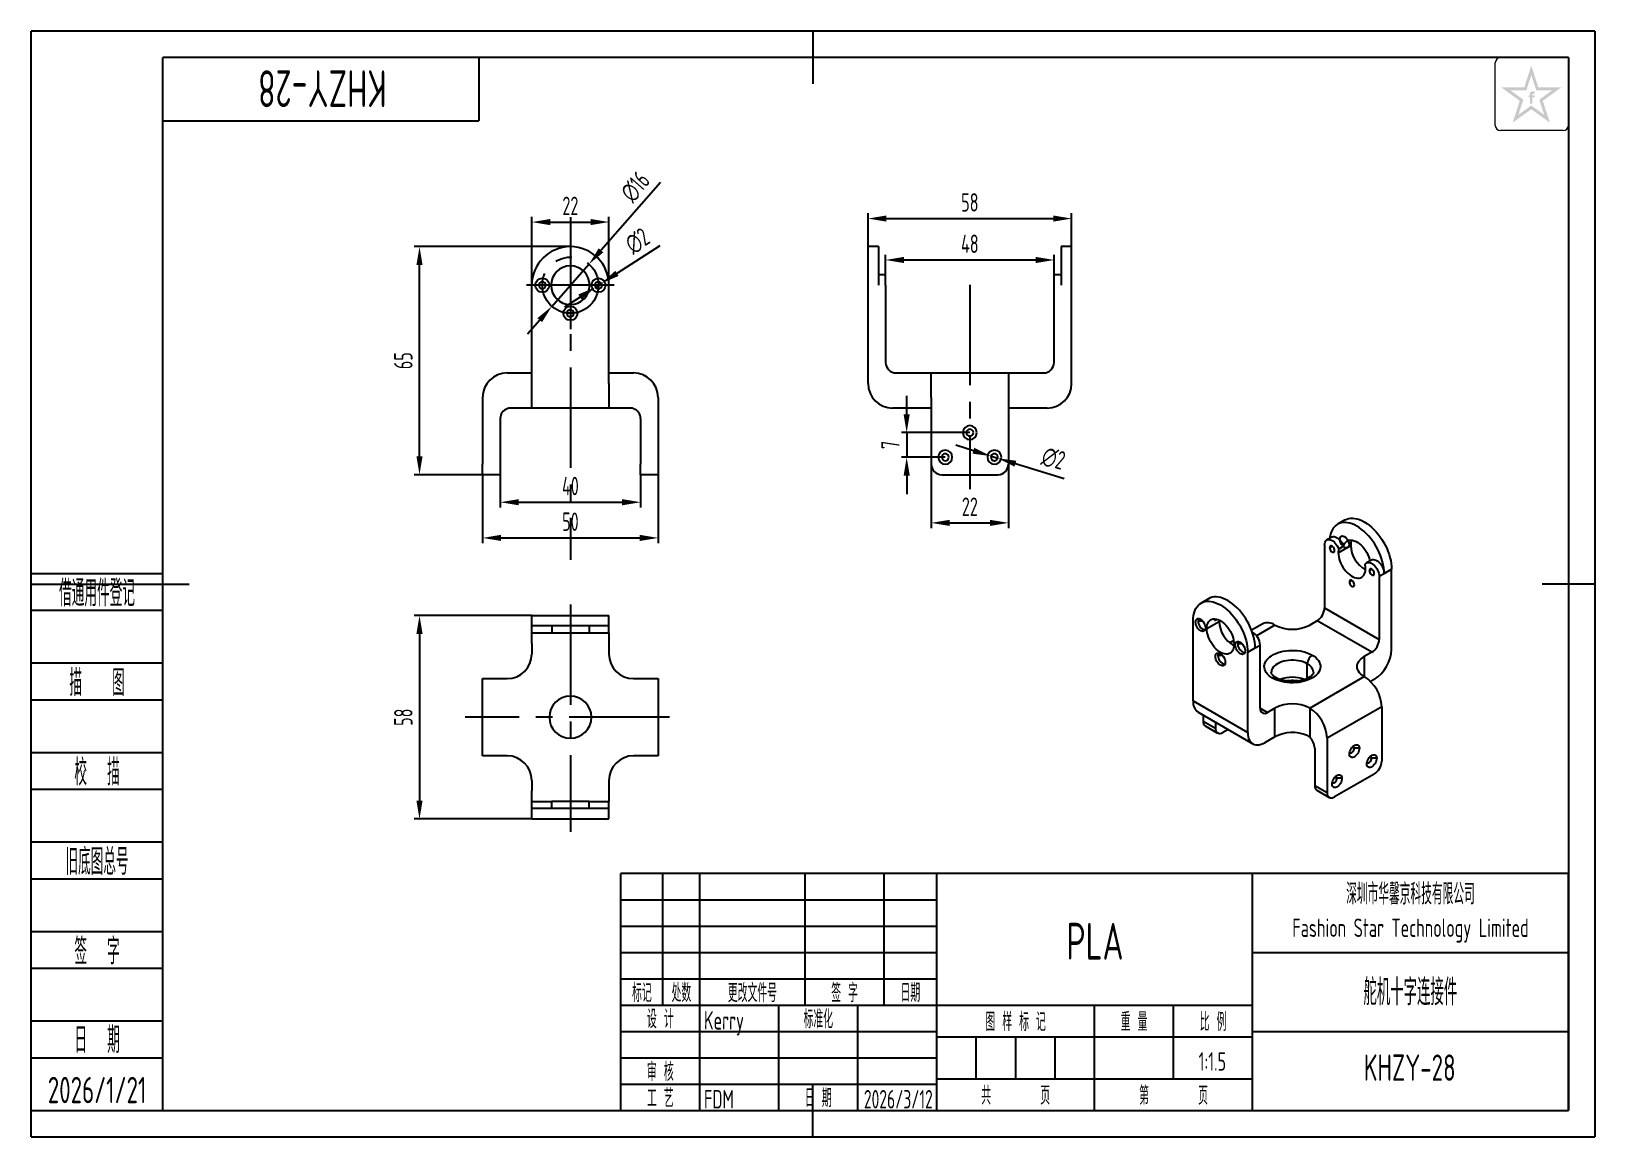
# Model space of a CAD drawing. Header units: millimetres. Extents: x 330 to 776, y -6 to 309.
import ezdxf
from ezdxf.enums import TextEntityAlignment as Align

# ---------------------------------------------------------------- set-up
doc = ezdxf.new("R2010")
doc.units = ezdxf.units.MM
doc.header["$LTSCALE"] = 1.5
doc.header["$PDSIZE"] = -1
doc.linetypes.add('CENTER2', pattern=[28.575, 19.05, -3.175, 3.175, -3.175])
for name, color, linetype in [('1轮廓实线层', 7, 'Continuous'), ('2细线层', 4, 'Continuous'), ('3中心线层', 1, 'CENTER2'), ('6文字层', 3, 'Continuous'), ('7标注层', 4, 'Continuous'), ('图框层', 7, 'Continuous')]:
    doc.layers.add(name, color=color, linetype=linetype)
doc.styles.add('PC_TEXTSTYLE', font='ISOCP.SHX', dxfattribs={"width": 0.707, "bigfont": 'GBCBIG.SHX'})
doc.styles.add('PC_TEXTSTYLE4', font='ISOCP.SHX', dxfattribs={"width": 0.707, "bigfont": 'GBCBIG.SHX'})
doc.dimstyles.new('GB_DIAMETER', dxfattribs={"dimtxt": 3.5, "dimasz": 3.5, "dimexe": 1, "dimexo": 0, "dimgap": 1.5, "dimtad": 1, "dimjust": 4, "dimdsep": 46, "dimtxsty": 'PC_TEXTSTYLE', "dimcen": 0, "dimclrd": 256, "dimclrt": 3, "dimadec": 0, "dimazin": 2, "dimtp": 0.1, "dimtm": 0.1, "dimtfac": 0.71, "dimtdec": 3, "dimtmove": 0, "dimatfit": 2, "dimfxl": 1, "dimtfill": 1, "dimarcsym": 0})
doc.dimstyles.new('GB_LINEAR', dxfattribs={"dimtxt": 3.5, "dimasz": 3.5, "dimexe": 1, "dimexo": 0, "dimgap": 1.5, "dimtad": 1, "dimdsep": 46, "dimtxsty": 'PC_TEXTSTYLE', "dimcen": 0, "dimclrd": 256, "dimclrt": 3, "dimadec": 0, "dimazin": 2, "dimtp": 0.1, "dimtm": 0.1, "dimtfac": 0.71, "dimtdec": 3, "dimtmove": 0, "dimatfit": 3, "dimfxl": 1, "dimtfill": 1, "dimarcsym": 0})

msp = doc.modelspace()

# ---------------------------------------------------------------- texts
at = {"layer": '6文字层', "insert": (723.219, 57.47), "char_height": 5.25, "width": 90, "attachment_point": 5, "style": 'PC_TEXTSTYLE4'}
msp.add_mtext('{\\H1.142857x;深圳市华馨京科技有限公司}\\P\\pxsm1,qc;Fashion Star Technology Limited', dxfattribs=at)

# ---------------------------------------------------------------- blocks, each defined once
blk = doc.blocks.new('ZwmFrameMain_A4^_^无分区图框^_^landscape')
at = {"layer": '1轮廓实线层'}
for p, q in [((123.5, 205), (123.5, 195)), ((0, 0), (0, 200)), ((267, 200), (0, 200)), ((267, 200), (267, 0)), ((-25, 100), (5, 100)), ((272, 100), (262, 100)), ((123.5, -5), (123.5, 5)), ((0, 0), (267, 0))]:
    blk.add_line(p, q, dxfattribs=at)
at = {"layer": '2细线层'}
for p, q in [((-25, -5), (-25, 205)), ((272, 205), (-25, 205)), ((272, 205), (272, -5)), ((-25, -5), (272, -5))]:
    blk.add_line(p, q, dxfattribs=at)
blk = doc.blocks.new('ZwmFrameMain_标题栏1')
at = {"layer": '1轮廓实线层'}
for p, q in [((-180, 0), (-180, 45)), ((0, 45), (-180, 45)), ((-172, 20), (-172, 45)), ((-165, 20), (-165, 45)), ((-145, 20), (-145, 45)), ((-130, 20), (-130, 45)), ((-120, 0), (-120, 45)), ((0, 0), (0, 45)), ((-60, 30), (0, 30)), ((-180, 20), (-60, 20)), ((-165, 0), (-165, 20)), ((-150, 0), (-150, 20)), ((-135, 0), (-135, 20)), ((-60, 15), (0, 15)), ((-180, 0), (0, 0))]:
    blk.add_line(p, q, dxfattribs=at)
at = {"layer": '1轮廓实线层', "color": 7}
for p, q in [((-60, 0), (-60, 45)), ((-180, 25), (-120, 25))]:
    blk.add_line(p, q, dxfattribs=at)
at = {"layer": '2细线层'}
for p, q in [((-180, 40), (-120, 40)), ((-180, 35), (-120, 35)), ((-180, 30), (-120, 30)), ((-90, 0), (-90, 20)), ((-75, 6), (-75, 20)), ((-180, 15), (-120, 15)), ((-120, 14), (-60, 14)), ((-112.5, 6), (-112.5, 14)), ((-105, 6), (-105, 14)), ((-97.5, 6), (-97.5, 14)), ((-180, 10), (-120, 10)), ((-120, 6), (-60, 6)), ((-180, 5), (-120, 5))]:
    blk.add_line(p, q, dxfattribs=at)
at = {"layer": '6文字层', "style": 'PC_TEXTSTYLE', "width": 0.667}
for s, p in [('标记', (-176, 22.5)), ('处数', (-168.5, 22.5)), (' 更改文件号 ', (-155, 22.5)), (' 签 字 ', (-137.5, 22.5)), (' 日期 ', (-125, 22.5)), (' 设 计 ', (-172.5, 17.51)), (' 标准化 ', (-142.5, 17.51)), (' 图 样 标 记 ', (-105, 17)), (' 重 量 ', (-82.5, 17)), (' 比 例 ', (-67.5, 17)), (' 审 核 ', (-172.5, 7.5)), (' 工 艺 ', (-172.5, 2.5)), (' 日 期 ', (-142.5, 2.5)), ('共       页', (-105, 3)), ('第       页', (-75, 3))]:
    blk.add_text(s, height=3.5, dxfattribs=at).set_placement(p, align=Align.MIDDLE)
at = {"layer": '6文字层', "style": 'PC_TEXTSTYLE', "flags": 8}
for tag, height, width, p, p2 in [('企业名称', 5, 3.445461, (-54.29, 34.82), (-5.27, 34.82)), ('产品名称或材料标记', 7, 1.034456, (-113.46, 28.64), (-66.42, 28.64)), ('图样名称', 5, 3.480264, (-54.79, 19.98), (-5.27, 19.98)), ('标准化', 3.5, 1.756036, (-133.83, 15.37), (-120.75, 15.37)), ('审核', 3.5, 2.723972, (-163.99, 5.37), (-150.63, 5.37)), ('重量', 3.5, 2.448074, (-88.46, 7.54), (-76.55, 7.54)), ('比例', 3.5, 2.367734, (-73.35, 7.54), (-61.93, 7.54)), ('图样代号', 5, 3.489916, (-54.79, 5.63), (-5.52, 5.63)), ('工艺', 3.5, 2.851598, (-164.21, 0.37), (-150.89, 0.37)), ('日期', 3.5, 2.733185, (-133.83, 0.37), (-120.75, 0.37)), ('共几页', 3.5, 0.953151, (-108.58, 1.48), (-101.56, 1.48))]:
    blk.add_attdef(tag, text='', height=height, dxfattribs=dict(at, width=width)).set_placement(p, p2, align=Align.FIT)
at = {"layer": '6文字层', "style": 'PC_TEXTSTYLE', "width": 9.901758, "flags": 8}
blk.add_attdef('设计', text='', height=3.5, rotation=359.5768, dxfattribs=at).set_placement((-164.23, 15.37), (-150.37, 15.27), align=Align.FIT)
at = {"layer": '6文字层', "color": 3, "style": 'PC_TEXTSTYLE', "width": 0.96618, "flags": 8}
blk.add_attdef('第几页', text='', height=3.5, dxfattribs=at).set_placement((-78.29, 1.5), (-71.16, 1.5), align=Align.FIT)
at = {"layer": '6文字层', "color": 0, "style": 'PC_TEXTSTYLE', "width": 0.715273, "flags": 8}
blk.add_attdef('图纸张数', text='', height=3.5, dxfattribs=at).set_placement((-2.66, -3.87), (4.46, -3.87), align=Align.FIT)
blk = doc.blocks.new('ZwmFrameMain_图样代号')
at = {"layer": '2细线层', "linetype": 'Continuous'}
for p in [(60, 0), (0, -12)]:
    blk.add_line(p, (60, -12), dxfattribs=at)
at = {"layer": '6文字层', "style": 'PC_TEXTSTYLE', "width": 2.827942}
blk.add_attdef('图样代号', text='', height=7, rotation=180, dxfattribs=at).set_placement((58.24, -2.4), (2.35, -2.4), align=Align.FIT)
blk = doc.blocks.new('ZwmFrameMain_附加栏')
at = {"layer": '2细线层'}
for p, q in [((-25, 102), (0, 102)), ((-25, 95), (0, 95)), ((-25, 85), (0, 85)), ((-25, 78), (0, 78)), ((-25, 68), (0, 68)), ((-25, 61), (0, 61)), ((-25, 51), (0, 51)), ((-25, 44), (0, 44)), ((-25, 34), (0, 34)), ((-25, 27), (0, 27)), ((-25, 17), (0, 17)), ((-25, 10), (0, 10)), ((-25, 0), (0, 0))]:
    blk.add_line(p, q, dxfattribs=at)
at = {"layer": '6文字层', "color": 3, "style": 'PC_TEXTSTYLE'}
for s, width, p in [('借通用件登记', 0.667, (-12.5, 98.5)), ('描   图', 0.6667, (-12.5, 81.5)), ('校  描', 0.667, (-12.5, 64.5)), ('旧底图总号', 0.667, (-12.5, 47.5)), ('签  字', 0.667, (-12.5, 30.5)), ('日  期', 0.667, (-12.49, 13.6))]:
    blk.add_text(s, height=5, dxfattribs=dict(at, width=width)).set_placement(p, align=Align.MIDDLE)
at = {"layer": '6文字层', "style": 'PC_TEXTSTYLE'}
for tag, width, p, p2 in [('借通用件登记', 0.671328, (-23.44, 86.36), (-1.25, 86.36)), ('描图', 2.120922, (-23.44, 69.36), (-1.25, 69.36)), ('校图', 2.149976, (-23.75, 52.06), (-1.25, 52.06)), ('旧底图总号', 0.761452, (-22.84, 35.67), (-1.86, 35.67)), ('签字', 2.026939, (-23.14, 18.37), (-1.56, 18.37)), ('日期', 1.89999, (-22.84, 1.37), (-2.17, 1.37))]:
    blk.add_attdef(tag, text='', height=5, dxfattribs=dict(at, width=width)).set_placement(p, p2, align=Align.FIT)
blk = doc.blocks.new('*D35')
at = {"layer": '7标注层', "lineweight": -2}
for p, q in [((509.37, 247.59), (497.1, 239.73)), ((491, 235.81), (492.68, 236.89)), ((486.58, 232.98), (482.16, 230.14))]:
    blk.add_line(p, q, dxfattribs=at)
at = {"layer": '7标注层'}
for points in [[(496.63, 240.46), (497.57, 238.99), (492.68, 236.89)], [(487.05, 232.24), (486.11, 233.72), (491, 235.81)]]:
    blk.add_solid(points, dxfattribs=at)
at = {"layer": 'Defpoints', "color": 0}
for p in [(492.68, 236.89), (491, 235.81)]:
    blk.add_point(p, dxfattribs=at)
at = {"layer": '7标注层', "color": 3, "insert": (502.96, 248.96), "char_height": 5.25, "attachment_point": 5, "rotation": 32.667, "style": 'PC_TEXTSTYLE', "bg_fill": 3, "box_fill_scale": 1.1, "bg_fill_color": 257, "bg_fill_transparency": 0}
blk.add_mtext('∅2', dxfattribs=at)
blk = doc.blocks.new('*D36')
at = {"layer": '7标注层', "color": 0, "lineweight": -2}
for p, q in [((463.84, 182.35), (463.84, 173.02)), ((503.84, 182.35), (503.84, 173.02))]:
    blk.add_line(p, q, dxfattribs=at)
at = {"layer": '7标注层', "lineweight": -2}
blk.add_line((469.09, 174.52), (498.59, 174.52), dxfattribs=at)
at = {"layer": '7标注层'}
for points in [[(469.09, 175.4), (469.09, 173.65), (463.84, 174.52)], [(498.59, 173.65), (498.59, 175.4), (503.84, 174.52)]]:
    blk.add_solid(points, dxfattribs=at)
at = {"layer": 'Defpoints', "color": 0}
for p in [(463.84, 182.35), (503.84, 182.35), (503.84, 174.52)]:
    blk.add_point(p, dxfattribs=at)
at = {"layer": '7标注层', "color": 3, "insert": (483.84, 179.14), "char_height": 5.25, "attachment_point": 5, "style": 'PC_TEXTSTYLE', "bg_fill": 3, "box_fill_scale": 1.1, "bg_fill_color": 257, "bg_fill_transparency": 0}
blk.add_mtext('40', dxfattribs=at)
blk = doc.blocks.new('*D37')
at = {"layer": '7标注层', "color": 0, "lineweight": -2}
for p, q in [((458.84, 182.35), (458.84, 162.85)), ((508.84, 182.35), (508.84, 162.85))]:
    blk.add_line(p, q, dxfattribs=at)
at = {"layer": '7标注层', "lineweight": -2}
blk.add_line((464.09, 164.35), (503.59, 164.35), dxfattribs=at)
at = {"layer": '7标注层'}
for points in [[(464.09, 165.23), (464.09, 163.48), (458.84, 164.35)], [(503.59, 163.48), (503.59, 165.23), (508.84, 164.35)]]:
    blk.add_solid(points, dxfattribs=at)
at = {"layer": 'Defpoints', "color": 0}
for p in [(458.84, 182.35), (508.84, 182.35), (508.84, 164.35)]:
    blk.add_point(p, dxfattribs=at)
at = {"layer": '7标注层', "color": 3, "insert": (483.84, 168.97), "char_height": 5.25, "attachment_point": 5, "style": 'PC_TEXTSTYLE', "bg_fill": 3, "box_fill_scale": 1.1, "bg_fill_color": 257, "bg_fill_transparency": 0}
blk.add_mtext('50', dxfattribs=at)
blk = doc.blocks.new('*D38')
at = {"layer": '7标注层', "color": 0, "lineweight": -2}
for p, q in [((568.66, 247.35), (568.66, 256.85)), ((626.66, 247.35), (626.66, 256.85))]:
    blk.add_line(p, q, dxfattribs=at)
at = {"layer": '7标注层', "lineweight": -2}
blk.add_line((573.91, 255.35), (621.41, 255.35), dxfattribs=at)
at = {"layer": '7标注层'}
for points in [[(573.91, 256.23), (573.91, 254.48), (568.66, 255.35)], [(621.41, 254.48), (621.41, 256.23), (626.66, 255.35)]]:
    blk.add_solid(points, dxfattribs=at)
at = {"layer": 'Defpoints', "color": 0}
for p in [(626.66, 255.35), (568.66, 247.35), (626.66, 247.35)]:
    blk.add_point(p, dxfattribs=at)
at = {"layer": '7标注层', "color": 3, "insert": (597.66, 259.96), "char_height": 5.25, "attachment_point": 5, "style": 'PC_TEXTSTYLE', "bg_fill": 3, "box_fill_scale": 1.1, "bg_fill_color": 257, "bg_fill_transparency": 0}
blk.add_mtext('58', dxfattribs=at)
blk = doc.blocks.new('*D39')
at = {"layer": '7标注层', "color": 0, "lineweight": -2}
for p, q in [((573.66, 239.35), (573.66, 245.05)), ((621.66, 239.35), (621.66, 245.05))]:
    blk.add_line(p, q, dxfattribs=at)
at = {"layer": '7标注层', "lineweight": -2}
blk.add_line((578.91, 243.55), (616.41, 243.55), dxfattribs=at)
at = {"layer": '7标注层'}
for points in [[(578.91, 244.43), (578.91, 242.68), (573.66, 243.55)], [(616.41, 242.68), (616.41, 244.43), (621.66, 243.55)]]:
    blk.add_solid(points, dxfattribs=at)
at = {"layer": 'Defpoints', "color": 0}
for p in [(621.66, 243.55), (573.66, 239.35), (621.66, 239.35)]:
    blk.add_point(p, dxfattribs=at)
at = {"layer": '7标注层', "color": 3, "insert": (597.66, 248.16), "char_height": 5.25, "attachment_point": 5, "style": 'PC_TEXTSTYLE', "bg_fill": 3, "box_fill_scale": 1.1, "bg_fill_color": 257, "bg_fill_transparency": 0}
blk.add_mtext('48', dxfattribs=at)
blk = doc.blocks.new('*D42')
at = {"layer": '7标注层', "color": 0, "lineweight": -2}
for p, q in [((483.84, 247.35), (439.34, 247.35)), ((458.84, 182.35), (439.34, 182.35))]:
    blk.add_line(p, q, dxfattribs=at)
at = {"layer": '7标注层', "lineweight": -2}
blk.add_line((440.84, 187.6), (440.84, 242.1), dxfattribs=at)
at = {"layer": '7标注层'}
for points in [[(441.72, 242.1), (439.97, 242.1), (440.84, 247.35)], [(439.97, 187.6), (441.72, 187.6), (440.84, 182.35)]]:
    blk.add_solid(points, dxfattribs=at)
at = {"layer": 'Defpoints', "color": 0}
for p in [(440.84, 247.35), (483.84, 247.35), (458.84, 182.35)]:
    blk.add_point(p, dxfattribs=at)
at = {"layer": '7标注层', "color": 3, "insert": (436.23, 214.85), "char_height": 5.25, "attachment_point": 5, "rotation": 90, "style": 'PC_TEXTSTYLE', "bg_fill": 3, "box_fill_scale": 1.1, "bg_fill_color": 257, "bg_fill_transparency": 0}
blk.add_mtext('65', dxfattribs=at)
blk = doc.blocks.new('*D43')
at = {"layer": '7标注层', "color": 0, "lineweight": -2}
for p, q in [((472.84, 236.35), (472.84, 255.85)), ((494.84, 236.35), (494.84, 255.85))]:
    blk.add_line(p, q, dxfattribs=at)
at = {"layer": '7标注层', "lineweight": -2}
blk.add_line((478.09, 254.35), (489.59, 254.35), dxfattribs=at)
at = {"layer": '7标注层'}
for points in [[(478.09, 255.23), (478.09, 253.48), (472.84, 254.35)], [(489.59, 253.48), (489.59, 255.23), (494.84, 254.35)]]:
    blk.add_solid(points, dxfattribs=at)
at = {"layer": 'Defpoints', "color": 0}
for p in [(494.84, 254.35), (472.84, 236.35), (494.84, 236.35)]:
    blk.add_point(p, dxfattribs=at)
at = {"layer": '7标注层', "color": 3, "insert": (483.84, 258.96), "char_height": 5.25, "attachment_point": 5, "style": 'PC_TEXTSTYLE', "bg_fill": 3, "box_fill_scale": 1.1, "bg_fill_color": 257, "bg_fill_transparency": 0}
blk.add_mtext('22', dxfattribs=at)
blk = doc.blocks.new('*D44')
at = {"layer": '7标注层', "color": 0, "lineweight": -2}
for p, q in [((472.84, 142.26), (439.34, 142.26)), ((472.84, 84.26), (439.34, 84.26))]:
    blk.add_line(p, q, dxfattribs=at)
at = {"layer": '7标注层', "lineweight": -2}
blk.add_line((440.84, 137.01), (440.84, 89.51), dxfattribs=at)
at = {"layer": '7标注层'}
for points in [[(441.72, 137.01), (439.97, 137.01), (440.84, 142.26)], [(439.97, 89.51), (441.72, 89.51), (440.84, 84.26)]]:
    blk.add_solid(points, dxfattribs=at)
at = {"layer": 'Defpoints', "color": 0}
for p in [(472.84, 142.26), (440.84, 84.26), (472.84, 84.26)]:
    blk.add_point(p, dxfattribs=at)
at = {"layer": '7标注层', "color": 3, "insert": (436.23, 113.26), "char_height": 5.25, "attachment_point": 5, "rotation": 90, "style": 'PC_TEXTSTYLE', "bg_fill": 3, "box_fill_scale": 1.1, "bg_fill_color": 257, "bg_fill_transparency": 0}
blk.add_mtext('58', dxfattribs=at)
blk = doc.blocks.new('*D45')
at = {"layer": '7标注层', "lineweight": -2}
for p, q in [((598.69, 189.21), (593.68, 190.76)), ((603.71, 187.65), (605.62, 187.06)), ((624.55, 181.18), (610.63, 185.5))]:
    blk.add_line(p, q, dxfattribs=at)
at = {"layer": '7标注层', "color": 0, "lineweight": -2}
blk.add_arc((604.66, 187.35), 1, 245.568, 0, dxfattribs=at)
at = {"layer": '7标注层'}
for points in [[(598.43, 188.37), (598.95, 190.04), (603.71, 187.65)], [(610.89, 186.33), (610.37, 184.66), (605.62, 187.06)]]:
    blk.add_solid(points, dxfattribs=at)
at = {"layer": 'Defpoints', "color": 0}
for p in [(603.71, 187.65), (605.62, 187.06)]:
    blk.add_point(p, dxfattribs=at)
at = {"layer": '7标注层', "color": 3, "insert": (621.47, 186.96), "char_height": 5.25, "attachment_point": 5, "rotation": 342.7488, "style": 'PC_TEXTSTYLE', "bg_fill": 3, "box_fill_scale": 1.1, "bg_fill_color": 257, "bg_fill_transparency": 0}
blk.add_mtext('∅2', dxfattribs=at)
blk = doc.blocks.new('*D46')
at = {"layer": '7标注层', "lineweight": -2}
for p, q in [((509.5, 265.59), (492.58, 246.31)), ((478.56, 230.34), (489.12, 242.36)), ((475.1, 226.39), (471.64, 222.45))]:
    blk.add_line(p, q, dxfattribs=at)
at = {"layer": '7标注层'}
for points in [[(491.92, 246.89), (493.24, 245.73), (489.12, 242.36)], [(475.76, 225.82), (474.44, 226.97), (478.56, 230.34)]]:
    blk.add_solid(points, dxfattribs=at)
at = {"layer": 'Defpoints', "color": 0}
for p in [(489.12, 242.36), (478.56, 230.34)]:
    blk.add_point(p, dxfattribs=at)
at = {"layer": '7标注层', "color": 3, "insert": (502.34, 264.43), "char_height": 5.25, "attachment_point": 5, "rotation": 48.7297, "style": 'PC_TEXTSTYLE', "bg_fill": 3, "box_fill_scale": 1.1, "bg_fill_color": 257, "bg_fill_transparency": 0}
blk.add_mtext('∅16', dxfattribs=at)
blk = doc.blocks.new('*D47')
at = {"layer": '7标注层', "lineweight": -2}
for p, q in [((579.66, 199.6), (579.66, 204.85)), ((579.66, 194.35), (579.66, 187.35)), ((579.66, 182.1), (579.66, 176.85))]:
    blk.add_line(p, q, dxfattribs=at)
at = {"layer": '7标注层', "color": 0, "lineweight": -2}
for p, q in [((597.66, 194.35), (578.16, 194.35)), ((590.66, 187.35), (578.16, 187.35))]:
    blk.add_line(p, q, dxfattribs=at)
at = {"layer": '7标注层'}
for points in [[(578.79, 199.6), (580.54, 199.6), (579.66, 194.35)], [(580.54, 182.1), (578.79, 182.1), (579.66, 187.35)]]:
    blk.add_solid(points, dxfattribs=at)
at = {"layer": 'Defpoints', "color": 0}
for p in [(597.66, 194.35), (590.66, 187.35)]:
    blk.add_point(p, dxfattribs=at)
at = {"layer": '7标注层', "color": 3, "insert": (575.05, 190.85), "char_height": 5.25, "attachment_point": 5, "rotation": 90, "style": 'PC_TEXTSTYLE', "bg_fill": 3, "box_fill_scale": 1.1, "bg_fill_color": 257, "bg_fill_transparency": 0}
blk.add_mtext('7', dxfattribs=at)
at = {"layer": 'Defpoints', "color": 0}
blk.add_point((579.66, 187.35), dxfattribs=at)
blk = doc.blocks.new('*D48')
at = {"layer": '7标注层', "color": 0, "lineweight": -2}
for p, q in [((586.66, 185.35), (586.66, 167.14)), ((608.66, 186.64), (608.66, 167.14))]:
    blk.add_line(p, q, dxfattribs=at)
at = {"layer": '7标注层', "lineweight": -2}
blk.add_line((591.91, 168.64), (603.41, 168.64), dxfattribs=at)
at = {"layer": '7标注层'}
for points in [[(591.91, 169.51), (591.91, 167.76), (586.66, 168.64)], [(603.41, 167.76), (603.41, 169.51), (608.66, 168.64)]]:
    blk.add_solid(points, dxfattribs=at)
at = {"layer": 'Defpoints', "color": 0}
for p in [(586.66, 185.35), (608.66, 186.64), (608.66, 168.64)]:
    blk.add_point(p, dxfattribs=at)
at = {"layer": '7标注层', "color": 3, "insert": (597.66, 173.25), "char_height": 5.25, "attachment_point": 5, "style": 'PC_TEXTSTYLE', "bg_fill": 3, "box_fill_scale": 1.1, "bg_fill_color": 257, "bg_fill_transparency": 0}
blk.add_mtext('22', dxfattribs=at)

# ---------------------------------------------------------------- hatches: boundary and pattern name
at = {"layer": '6文字层', "lineweight": 5}
h = msp.add_hatch(color=2, dxfattribs=at)
edge = h.paths.add_edge_path(flags=0)
edge.add_line((757.977, 289.848), (758.57, 289.848))
edge.add_line((758.57, 289.848), (758.57, 290.488))
edge.add_line((758.57, 290.488), (757.984, 290.488))
edge.add_line((757.984, 290.488), (757.984, 290.8))
edge.add_spline(control_points=[(757.984, 290.8), (757.983, 290.837), (757.982, 290.982), (758.265, 290.937), (758.442, 290.911), (758.543, 290.885), (758.584, 290.874)], knot_values=[0, 0, 0, 0, 1.4943482, 5.8188355, 8.4876202, 10.3632598, 10.3632598, 10.3632598, 10.3632598], degree=3, periodic=0)
edge.add_line((758.584, 290.874), (758.584, 291.529))
edge.add_spline(control_points=[(758.584, 291.529), (758.477, 291.554), (758.217, 291.615), (757.845, 291.647), (757.502, 291.492), (757.328, 291.275), (757.299, 291.11), (757.291, 291.064)], knot_values=[0, 0, 0, 0, 4.9341397, 11.9452686, 16.0265909, 21.3569295, 23.4510995, 23.4510995, 23.4510995, 23.4510995], degree=3, periodic=0)
edge.add_line((757.291, 291.064), (757.291, 290.488))
edge.add_line((757.291, 290.488), (756.861, 290.488))
edge.add_line((756.861, 290.488), (756.861, 289.848))
edge.add_line((756.861, 289.848), (757.295, 289.848))
edge.add_line((757.295, 289.848), (757.295, 288.063))
edge.add_line((757.295, 288.063), (757.977, 288.063))
edge.add_line((757.977, 288.063), (757.977, 289.848))
h.paths.add_polyline_path([(766.161, 292.72), (759.651, 292.72), (757.641, 298.93), (755.631, 292.72), (749.121, 292.72), (754.362, 288.898), (752.352, 282.705), (757.641, 286.492), (762.93, 282.705), (760.92, 288.898)])
h.paths.add_polyline_path([(759.911, 289.216), (761.31, 284.906), (757.641, 287.591), (753.972, 284.906), (755.371, 289.216), (751.69, 291.899), (756.238, 291.899), (757.641, 296.23), (759.044, 291.899), (763.592, 291.899)], flags=16)

# ---------------------------------------------------------------- linework, layer by layer
at = {"color": 7, "linetype": 'Continuous', "lineweight": 25}
for p, q in [((571.663, 247.352), (568.663, 247.352)), ((568.663, 236.352), (568.663, 247.352)), ((571.663, 247.352), (571.663, 236.352)), ((626.663, 247.352), (623.663, 247.352)), ((623.663, 247.352), (623.663, 236.352)), ((626.663, 236.352), (626.663, 247.352)), ((472.84, 208.352), (472.84, 236.352)), ((494.84, 208.352), (494.84, 236.352)), ((568.663, 208.352), (568.663, 236.352)), ((573.663, 239.352), (571.663, 239.352)), ((573.663, 236.352), (573.663, 239.352)), ((573.663, 236.352), (573.663, 214.352)), ((623.663, 239.352), (621.663, 239.352)), ((621.663, 236.352), (621.663, 239.352)), ((621.663, 214.352), (621.663, 236.352)), ((626.663, 208.352), (626.663, 236.352)), ((465.84, 211.352), (472.84, 211.352)), ((494.84, 211.352), (501.84, 211.352)), ((576.663, 211.352), (579.663, 211.352)), ((579.663, 211.352), (586.663, 211.352)), ((586.663, 211.352), (608.663, 211.352)), ((586.663, 204.352), (586.663, 211.352)), ((608.663, 211.352), (608.663, 204.352)), ((608.663, 211.352), (615.663, 211.352)), ((615.663, 211.352), (618.663, 211.352)), ((472.84, 201.352), (472.84, 208.352)), ((494.84, 208.352), (494.84, 201.352)), ((458.84, 204.352), (458.84, 185.352)), ((472.84, 201.352), (466.84, 201.352)), ((494.84, 201.352), (472.84, 201.352)), ((500.84, 201.352), (494.84, 201.352)), ((508.84, 204.352), (508.84, 185.352)), ((579.663, 201.352), (575.663, 201.352)), ((586.591, 201.352), (579.663, 201.352)), ((586.663, 204.352), (586.663, 185.352)), ((608.663, 204.352), (608.663, 185.352)), ((615.663, 201.352), (608.734, 201.352)), ((619.663, 201.352), (615.663, 201.352)), ((463.84, 198.352), (463.84, 185.352)), ((503.84, 198.352), (503.84, 185.352)), ((458.84, 182.352), (458.84, 185.352)), ((463.84, 185.352), (463.84, 182.352)), ((503.84, 182.352), (503.84, 185.352)), ((508.84, 185.352), (508.84, 182.352)), ((463.84, 182.352), (458.84, 182.352)), ((508.84, 182.352), (503.84, 182.352)), ((589.663, 182.352), (605.663, 182.352)), ((704.564, 169.471), (702.443, 168.246)), ((698.75, 162.394), (698.75, 144.43)), ((700.786, 164.584), (699.371, 163.767)), ((704.175, 162.009), (702.761, 161.192)), ((712.099, 158.052), (710.685, 157.236)), ((714.306, 153.413), (714.306, 135.449)), ((717.842, 132.591), (717.842, 155.454)), ((665.673, 147.02), (663.552, 145.795)), ((472.84, 139.264), (472.84, 142.264)), ((472.84, 142.264), (494.84, 142.264)), ((494.84, 139.264), (472.84, 139.264)), ((472.84, 137.264), (472.84, 139.264)), ((478.512, 139.264), (478.512, 137.264)), ((489.168, 139.264), (489.168, 137.264)), ((494.84, 139.264), (494.84, 142.264)), ((494.84, 137.264), (494.84, 139.264)), ((661.273, 117.896), (661.273, 140.759)), ((667.405, 140.782), (668.088, 141.176)), ((681.108, 139.877), (677.929, 138.042)), ((696.629, 140.755), (694.507, 139.531)), ((472.84, 137.264), (478.512, 137.264)), ((472.84, 134.264), (472.84, 137.264)), ((472.84, 134.264), (472.84, 131.264)), ((478.512, 137.264), (489.168, 137.264)), ((489.168, 137.264), (494.84, 137.264)), ((494.84, 137.264), (494.84, 134.264)), ((494.84, 134.264), (494.84, 131.264)), ((672.839, 135.104), (671.702, 134.447)), ((680.365, 115.855), (680.365, 133.819)), ((676.83, 108.915), (676.83, 131.778)), ((712.185, 131.775), (710.064, 130.55)), ((458.84, 102.264), (458.84, 124.264)), ((458.84, 124.264), (465.84, 124.264)), ((501.84, 124.264), (508.84, 124.264)), ((508.84, 124.264), (508.84, 102.264)), ((712.892, 124.018), (711.852, 123.417)), ((684.608, 115.855), (682.487, 114.63)), ((715.013, 116.262), (715.013, 100.748)), ((662.723, 114.691), (678.28, 105.71)), ((664.102, 113.895), (664.102, 112.178)), ((667.637, 111.854), (667.637, 110.137)), ((664.723, 110.804), (668.259, 108.763)), ((671.246, 109.77), (669.759, 108.912)), ((684.608, 107.69), (681.779, 106.057)), ((699.457, 107.282), (699.457, 91.767)), ((695.922, 104.424), (695.922, 93.809)), ((465.84, 102.264), (458.84, 102.264)), ((508.84, 102.264), (501.84, 102.264)), ((472.84, 95.264), (472.84, 92.264)), ((494.84, 95.264), (494.84, 92.264)), ((712.892, 97.074), (701.578, 90.542)), ((472.84, 89.264), (472.84, 92.264)), ((472.84, 87.264), (472.84, 89.264)), ((472.84, 89.264), (478.512, 89.264)), ((478.512, 87.264), (478.512, 89.264)), ((489.168, 89.264), (478.512, 89.264)), ((489.168, 87.264), (489.168, 89.264)), ((489.168, 89.264), (494.84, 89.264)), ((494.84, 92.264), (494.84, 89.264)), ((494.84, 87.264), (494.84, 89.264)), ((696.543, 92.435), (700.079, 90.394)), ((472.84, 84.264), (472.84, 87.264)), ((494.84, 87.264), (472.84, 87.264)), ((494.84, 84.264), (494.84, 87.264)), ((472.84, 84.264), (494.84, 84.264))]:
    msp.add_line(p, q, dxfattribs=at)
at = {"color": 1, "linetype": 'Continuous', "lineweight": 25}
for p, q in [((700.164, 161.577), (700.871, 161.985)), ((702.639, 160.148), (706.175, 162.189)), ((705.821, 151.779), (706.528, 152.187)), ((711.478, 155.046), (712.185, 155.454)), ((714.306, 153.413), (715.721, 154.229)), ((715.721, 154.229), (717.842, 155.454)), ((698.75, 144.43), (714.306, 135.449)), ((662.688, 140.759), (663.909, 140.759)), ((665.162, 138.514), (668.698, 140.555)), ((684.608, 139.531), (679.35, 136.496)), ((712.185, 131.775), (696.629, 140.755)), ((674.001, 134.227), (675.222, 134.227)), ((678.951, 133.003), (680.365, 133.819)), ((668.344, 130.961), (669.566, 130.961)), ((676.83, 131.778), (678.951, 133.003)), ((710.064, 130.55), (710.064, 124.835)), ((693.8, 124.314), (693.8, 128.509)), ((694.507, 115.855), (710.064, 124.835)), ((661.273, 117.896), (676.83, 108.915)), ((680.365, 115.855), (682.487, 114.63)), ((684.608, 107.69), (684.608, 115.855)), ((694.507, 115.855), (694.507, 107.549)), ((715.013, 116.262), (699.457, 107.282)), ((664.102, 112.178), (667.637, 110.137)), ((706.653, 104.759), (707.235, 104.423)), ((708.65, 104.423), (707.235, 104.423)), ((711.603, 101.901), (712.185, 101.565)), ((713.599, 101.565), (712.185, 101.565)), ((695.922, 93.809), (699.457, 91.767)), ((701.704, 96.186), (702.286, 95.85)), ((703.7, 95.85), (702.286, 95.85))]:
    msp.add_line(p, q, dxfattribs=at)
at = {"color": 7, "linetype": 'Continuous', "lineweight": 25, "flags": 128}
for points in [[(704.564, 169.471), (705.064, 169.711), (705.602, 169.877), (706.175, 169.968), (706.777, 169.982), (707.403, 169.92), (708.051, 169.782), (708.713, 169.57), (709.386, 169.283), (710.064, 168.926), (710.742, 168.501), (711.414, 168.01), (712.077, 167.458), (712.724, 166.849), (713.351, 166.187), (713.953, 165.478), (714.525, 164.726), (715.063, 163.939), (715.564, 163.12), (716.022, 162.278), (716.435, 161.418), (716.8, 160.547), (717.113, 159.671), (717.373, 158.797), (717.577, 157.932), (717.724, 157.082), (717.812, 156.254), (717.842, 155.454)], [(715.721, 154.229), (715.691, 155.029), (715.602, 155.857), (715.456, 156.707), (715.252, 157.572), (714.992, 158.446), (714.679, 159.322), (714.314, 160.193), (713.901, 161.053), (713.442, 161.896), (712.942, 162.714), (712.404, 163.502), (711.832, 164.253), (711.23, 164.962), (710.603, 165.624), (709.956, 166.233), (709.293, 166.785), (708.62, 167.276), (707.942, 167.702), (707.265, 168.059), (706.592, 168.345), (705.929, 168.558), (705.282, 168.696), (704.655, 168.758), (704.053, 168.743), (703.481, 168.653), (702.943, 168.487), (702.442, 168.246), (701.984, 167.933), (701.571, 167.55), (701.206, 167.099), (700.893, 166.585), (700.633, 166.011), (700.429, 165.382), (700.282, 164.701), (700.221, 164.257)], [(698.75, 162.394), (698.779, 162.783), (698.867, 163.128), (699.01, 163.419), (699.205, 163.647), (699.446, 163.806), (699.727, 163.892), (700.04, 163.903), (700.375, 163.837), (700.725, 163.697), (701.078, 163.488), (701.426, 163.213), (701.758, 162.882), (702.066, 162.504), (702.34, 162.088), (702.574, 161.647), (702.761, 161.192)], [(701.578, 160.761), (701.544, 161.033), (701.443, 161.319), (701.287, 161.59), (701.09, 161.819), (700.871, 161.985), (700.653, 162.072), (700.456, 162.069), (700.299, 161.979), (700.199, 161.81), (700.164, 161.577)], [(700.164, 161.577), (700.199, 161.305), (700.299, 161.019), (700.456, 160.748), (700.653, 160.519), (700.871, 160.352), (701.09, 160.266), (701.287, 160.268), (701.443, 160.359), (701.544, 160.528), (701.578, 160.761)], [(700.786, 164.584), (700.861, 164.623), (701.141, 164.709), (701.454, 164.719), (701.789, 164.653), (702.139, 164.514), (702.492, 164.304), (702.84, 164.03), (703.172, 163.699), (703.48, 163.32), (703.755, 162.904), (703.988, 162.463), (704.175, 162.009)], [(704.175, 162.009), (704.326, 162.458), (704.533, 162.849), (704.795, 163.175), (705.106, 163.43), (705.462, 163.611), (705.858, 163.714), (706.286, 163.739), (706.74, 163.685), (707.213, 163.552), (707.698, 163.343), (708.187, 163.061), (708.672, 162.71), (709.145, 162.297), (709.599, 161.826), (710.027, 161.307), (710.422, 160.747), (710.779, 160.155), (711.09, 159.541), (711.351, 158.913), (711.559, 158.282), (711.679, 157.809)], [(702.639, 160.148), (702.67, 159.568), (702.761, 158.961), (702.912, 158.338), (703.12, 157.707), (703.382, 157.08), (703.693, 156.466), (704.049, 155.874), (704.444, 155.314), (704.872, 154.796), (705.326, 154.326), (705.799, 153.913), (706.284, 153.562), (706.772, 153.28), (707.257, 153.071), (707.73, 152.938), (708.184, 152.884), (708.612, 152.908), (709.007, 153.012), (709.363, 153.192), (709.675, 153.447), (709.936, 153.772), (710.144, 154.163), (710.295, 154.612), (710.387, 155.113), (710.417, 155.658)], [(710.296, 156.842), (710.482, 157.082), (710.716, 157.253), (710.99, 157.352), (711.298, 157.375), (711.63, 157.322), (711.978, 157.195), (712.332, 156.997), (712.681, 156.733), (713.017, 156.411), (713.329, 156.04), (713.61, 155.63), (713.851, 155.192), (714.046, 154.739), (714.189, 154.283), (714.277, 153.837), (714.306, 153.413)], [(712.099, 158.052), (712.13, 158.069), (712.405, 158.168), (712.712, 158.191), (713.045, 158.139), (713.392, 158.011), (713.746, 157.813), (714.095, 157.549), (714.431, 157.227), (714.744, 156.856), (715.024, 156.446), (715.265, 156.008), (715.46, 155.555), (715.604, 155.099), (715.691, 154.653), (715.721, 154.229)], [(707.235, 150.963), (707.201, 151.235), (707.1, 151.521), (706.944, 151.792), (706.747, 152.021), (706.528, 152.188), (706.31, 152.274), (706.113, 152.272), (705.956, 152.181), (705.856, 152.012), (705.821, 151.779)], [(705.821, 151.779), (705.856, 151.507), (705.956, 151.221), (706.113, 150.95), (706.31, 150.721), (706.528, 150.554), (706.747, 150.468), (706.944, 150.47), (707.1, 150.561), (707.201, 150.73), (707.235, 150.963)], [(712.892, 154.229), (712.858, 154.502), (712.757, 154.787), (712.601, 155.058), (712.404, 155.288), (712.185, 155.454), (711.967, 155.54), (711.769, 155.538), (711.613, 155.448), (711.513, 155.278), (711.478, 155.046)], [(711.478, 155.046), (711.513, 154.774), (711.613, 154.488), (711.769, 154.217), (711.967, 153.987), (712.185, 153.821), (712.404, 153.735), (712.601, 153.737), (712.757, 153.827), (712.858, 153.997), (712.892, 154.229)], [(678.951, 133.003), (678.921, 133.803), (678.833, 134.631), (678.686, 135.481), (678.482, 136.346), (678.222, 137.22), (677.909, 138.095), (677.544, 138.967), (677.131, 139.827), (676.673, 140.669), (676.173, 141.487), (675.634, 142.275), (675.062, 143.027), (674.46, 143.736), (673.833, 144.398), (673.186, 145.007), (672.524, 145.559), (671.851, 146.05), (671.173, 146.475), (670.495, 146.832), (669.822, 147.118), (669.16, 147.331), (668.513, 147.469), (667.886, 147.531), (667.284, 147.517), (666.711, 147.426), (666.173, 147.26), (665.673, 147.02)], [(661.273, 140.759), (661.303, 141.524), (661.392, 142.25), (661.538, 142.93), (661.742, 143.56), (662.002, 144.134), (662.315, 144.648), (662.68, 145.099), (663.093, 145.482), (663.552, 145.795), (664.052, 146.035), (664.59, 146.202), (665.162, 146.292), (665.764, 146.307), (666.391, 146.245), (667.038, 146.107), (667.701, 145.894), (668.374, 145.608), (669.052, 145.25), (669.729, 144.825), (670.402, 144.334), (671.065, 143.782), (671.712, 143.173), (672.339, 142.511), (672.941, 141.802), (673.513, 141.051), (674.051, 140.263), (674.552, 139.445), (675.01, 138.602), (675.423, 137.742), (675.788, 136.871), (676.101, 135.995), (676.361, 135.121), (676.565, 134.256), (676.712, 133.406), (676.8, 132.578), (676.83, 131.778)], [(661.98, 140.351), (662.009, 140.663), (662.095, 140.928), (662.234, 141.137), (662.42, 141.28), (662.647, 141.352), (662.904, 141.349), (663.181, 141.272), (663.466, 141.124), (663.749, 140.91), (664.017, 140.641), (664.26, 140.326), (664.468, 139.978), (664.631, 139.613), (664.744, 139.244), (664.802, 138.887), (664.802, 138.557), (664.744, 138.266), (664.631, 138.028), (664.468, 137.851), (664.26, 137.743), (664.017, 137.708), (663.749, 137.749), (663.466, 137.862), (663.181, 138.044), (662.904, 138.286), (662.647, 138.58), (662.42, 138.913), (662.234, 139.271), (662.095, 139.64), (662.009, 140.005), (661.98, 140.351)], [(665.162, 138.514), (665.193, 139.059), (665.285, 139.56), (665.436, 140.009), (665.644, 140.399), (665.905, 140.725), (666.217, 140.979), (666.573, 141.16), (666.968, 141.263), (667.396, 141.288), (667.85, 141.233), (668.323, 141.101), (668.807, 140.892), (669.296, 140.61), (669.78, 140.259), (670.253, 139.846), (670.707, 139.376), (671.135, 138.857), (671.531, 138.298), (671.887, 137.706), (672.198, 137.092), (672.46, 136.465), (672.668, 135.834), (672.818, 135.211), (672.91, 134.604), (672.941, 134.023)], [(672.941, 134.023), (672.91, 133.478), (672.818, 132.977), (672.668, 132.528), (672.46, 132.138), (672.198, 131.812), (671.887, 131.558), (671.531, 131.377), (671.135, 131.274), (670.707, 131.249), (670.253, 131.304), (669.78, 131.436), (669.296, 131.645), (668.807, 131.927), (668.323, 132.278), (667.85, 132.691), (667.396, 133.161), (666.968, 133.68), (666.573, 134.239), (666.217, 134.831), (665.905, 135.445), (665.644, 136.072), (665.436, 136.703), (665.285, 137.326), (665.193, 137.933), (665.162, 138.514)], [(667.405, 140.782), (667.556, 141.232), (667.575, 141.276)], [(673.294, 133.819), (673.323, 134.131), (673.409, 134.397), (673.548, 134.606), (673.734, 134.749), (673.96, 134.821), (674.217, 134.818), (674.494, 134.741), (674.78, 134.593), (675.063, 134.379), (675.331, 134.11), (675.574, 133.795), (675.781, 133.447), (675.945, 133.082), (676.058, 132.713), (676.115, 132.356), (676.115, 132.025), (676.058, 131.735), (675.945, 131.497), (675.781, 131.32), (675.574, 131.212), (675.331, 131.177), (675.063, 131.217), (674.78, 131.331), (674.494, 131.512), (674.217, 131.755), (673.96, 132.049), (673.734, 132.382), (673.548, 132.74), (673.409, 133.109), (673.323, 133.474), (673.294, 133.819)], [(667.637, 130.553), (667.666, 130.865), (667.752, 131.13), (667.891, 131.339), (668.077, 131.482), (668.303, 131.554), (668.56, 131.551), (668.837, 131.474), (669.123, 131.326), (669.406, 131.112), (669.674, 130.843), (669.917, 130.528), (670.125, 130.18), (670.288, 129.815), (670.401, 129.446), (670.458, 129.089), (670.458, 128.759), (670.401, 128.468), (670.288, 128.23), (670.125, 128.053), (669.917, 127.945), (669.674, 127.91), (669.406, 127.951), (669.123, 128.064), (668.837, 128.246), (668.56, 128.488), (668.303, 128.782), (668.077, 129.115), (667.891, 129.473), (667.752, 129.842), (667.666, 130.207), (667.637, 130.553)], [(710.064, 124.835), (709.541, 125.173), (709.086, 125.543), (708.707, 125.94), (708.406, 126.358), (708.189, 126.794), (708.057, 127.24), (708.013, 127.693), (708.057, 128.145), (708.189, 128.592), (708.406, 129.028), (708.707, 129.446), (709.086, 129.843), (709.541, 130.212), (710.064, 130.55)], [(676.83, 108.915), (676.861, 108.293), (676.954, 107.715), (677.107, 107.188), (677.32, 106.718), (677.588, 106.312), (677.91, 105.975), (678.279, 105.71), (678.693, 105.522), (679.146, 105.413), (679.632, 105.383), (680.145, 105.434), (680.678, 105.564), (681.225, 105.773), (681.779, 106.057)], [(705.821, 102.79), (705.852, 103.148), (705.943, 103.525), (706.091, 103.906), (706.289, 104.274), (706.528, 104.613), (706.798, 104.907), (707.087, 105.145), (707.383, 105.316), (707.672, 105.412), (707.942, 105.429), (708.182, 105.367), (708.379, 105.227), (708.527, 105.017), (708.619, 104.745), (708.65, 104.423)], [(708.65, 104.423), (708.619, 104.066), (708.527, 103.688), (708.379, 103.307), (708.182, 102.939), (707.942, 102.601), (707.672, 102.306), (707.383, 102.068), (707.087, 101.897), (706.798, 101.801), (706.528, 101.784), (706.289, 101.847), (706.091, 101.986), (705.943, 102.197), (705.852, 102.469), (705.821, 102.79)], [(705.884, 103.307), (705.956, 103.205), (706.113, 103.114), (706.31, 103.112), (706.528, 103.198), (706.747, 103.364), (706.944, 103.594), (707.1, 103.865), (707.201, 104.151), (707.235, 104.423)], [(707.235, 104.423), (707.201, 104.655), (707.1, 104.825), (706.944, 104.915), (706.819, 104.927)], [(710.771, 99.932), (710.802, 100.289), (710.893, 100.667), (711.041, 101.048), (711.239, 101.416), (711.478, 101.754), (711.748, 102.049), (712.037, 102.287), (712.333, 102.458), (712.622, 102.554), (712.892, 102.571), (713.131, 102.508), (713.329, 102.369), (713.477, 102.158), (713.568, 101.886), (713.599, 101.565)], [(713.599, 101.565), (713.568, 101.207), (713.477, 100.83), (713.329, 100.449), (713.131, 100.081), (712.892, 99.742), (712.622, 99.447), (712.333, 99.209), (712.037, 99.039), (711.748, 98.943), (711.478, 98.926), (711.239, 98.988), (711.041, 99.128), (710.893, 99.338), (710.802, 99.61), (710.771, 99.932)], [(710.833, 100.448), (710.906, 100.346), (711.062, 100.256), (711.259, 100.254), (711.478, 100.34), (711.696, 100.506), (711.894, 100.736), (712.05, 101.007), (712.15, 101.292), (712.185, 101.565)], [(712.185, 101.565), (712.15, 101.797), (712.05, 101.967), (711.894, 102.057), (711.769, 102.069)], [(700.871, 94.217), (700.902, 94.574), (700.994, 94.952), (701.141, 95.333), (701.339, 95.701), (701.578, 96.039), (701.849, 96.334), (702.138, 96.572), (702.433, 96.743), (702.723, 96.839), (702.993, 96.856), (703.232, 96.793), (703.43, 96.654), (703.578, 96.443), (703.669, 96.171), (703.7, 95.85)], [(703.7, 95.85), (703.669, 95.492), (703.578, 95.115), (703.43, 94.734), (703.232, 94.366), (702.993, 94.027), (702.723, 93.733), (702.433, 93.495), (702.138, 93.324), (701.849, 93.228), (701.578, 93.211), (701.339, 93.273), (701.141, 93.413), (700.994, 93.623), (700.902, 93.895), (700.871, 94.217)], [(700.934, 94.734), (701.006, 94.631), (701.163, 94.541), (701.36, 94.539), (701.578, 94.625), (701.797, 94.791), (701.994, 95.021), (702.151, 95.292), (702.251, 95.577), (702.286, 95.85)], [(702.286, 95.85), (702.251, 96.082), (702.151, 96.252), (701.994, 96.342), (701.869, 96.354)]]:
    msp.add_lwpolyline(points, dxfattribs=at)
at = {"color": 7, "linetype": 'Continuous', "flags": 128}
msp.add_lwpolyline([(703.145, 164.384), (703.389, 164.767), (703.787, 164.913), (704.28, 164.8), (704.793, 164.444), (705.246, 163.901), (705.572, 163.253), (705.72, 162.598), (705.669, 162.036), (705.425, 161.653), (705.026, 161.507), (704.533, 161.62), (704.021, 161.975), (703.568, 162.519), (703.242, 163.167), (703.093, 163.822), (703.145, 164.384)], dxfattribs=at)
at = {"color": 1, "linetype": 'Continuous', "lineweight": 25, "flags": 128}
for points in [[(683.901, 124.427), (683.358, 124.774), (682.878, 125.151), (682.467, 125.555), (682.128, 125.98), (681.866, 126.422), (681.683, 126.878), (681.581, 127.342), (681.56, 127.81), (681.622, 128.276), (681.765, 128.737), (681.988, 129.187), (682.288, 129.621), (682.663, 130.036), (683.109, 130.426), (683.622, 130.789), (684.195, 131.12), (684.823, 131.415), (685.499, 131.673), (686.218, 131.889), (686.97, 132.063), (687.749, 132.192), (688.547, 132.274), (689.355, 132.31), (690.165, 132.298), (690.969, 132.239), (691.758, 132.133), (692.525, 131.982), (693.262, 131.786), (693.96, 131.549), (694.613, 131.272), (695.214, 130.959)], [(693.8, 128.509), (693.258, 128.786), (692.662, 129.024), (692.02, 129.218), (691.343, 129.367), (690.639, 129.467), (689.92, 129.517), (689.195, 129.517), (688.476, 129.467), (687.773, 129.367), (687.095, 129.218), (686.454, 129.024), (685.857, 128.786), (685.315, 128.509), (684.835, 128.196), (684.423, 127.852), (684.086, 127.481), (683.829, 127.09), (683.656, 126.684), (683.569, 126.269), (683.558, 126.065)], [(695.214, 130.959), (695.758, 130.611), (696.237, 130.234), (696.649, 129.831), (696.987, 129.406), (697.249, 128.963), (697.432, 128.508), (697.535, 128.044), (697.555, 127.576), (697.494, 127.109), (697.351, 126.649), (697.128, 126.199), (696.827, 125.765), (696.452, 125.35), (696.006, 124.959), (695.494, 124.597), (694.921, 124.266), (694.293, 123.97), (693.616, 123.713), (692.898, 123.496), (692.145, 123.323), (691.366, 123.194), (690.568, 123.112), (689.76, 123.076), (688.95, 123.088), (688.146, 123.147), (687.357, 123.253), (686.59, 123.404), (685.854, 123.599), (685.155, 123.837), (684.502, 124.114), (683.901, 124.427)]]:
    msp.add_lwpolyline(points, dxfattribs=at)
at = {"color": 7, "linetype": 'Continuous', "lineweight": 25}
for centre in [(475.84, 236.352), (491.84, 236.352), (483.84, 228.352)]:
    msp.add_circle(centre, 2, dxfattribs=at)
for centre, radius, start, end in [((483.84, 236.352), 11, 0, 180), ((483.84, 236.352), 5.5, 0, 180), ((475.84, 236.352), 1, 0, 180), ((475.84, 236.352), 1, 180, 0), ((483.84, 236.352), 5.5, 180, 0), ((491.84, 236.352), 1, 0, 180), ((491.84, 236.352), 1, 180, 0), ((483.84, 228.352), 1, 0, 180), ((483.84, 228.352), 1, 180, 0), ((576.663, 214.352), 3, 180, 270), ((618.663, 214.352), 3, 270, 0), ((465.84, 204.352), 7, 90, 180), ((501.84, 204.352), 7, 0, 90), ((575.663, 208.352), 7, 180, 270), ((619.663, 208.352), 7, 270, 0), ((466.84, 198.352), 3, 109.47122, 180), ((500.84, 198.352), 3, 0, 70.52878), ((597.663, 194.352), 2, 0, 180), ((597.663, 194.352), 2, 180, 0), ((597.663, 194.352), 1, 0, 180), ((597.663, 194.352), 1, 180, 0), ((590.663, 187.352), 2, 0, 180), ((590.663, 187.352), 2, 180, 0), ((590.663, 187.352), 1, 0, 180), ((590.663, 187.352), 1, 180, 0), ((604.663, 187.352), 2, 0, 180), ((604.663, 187.352), 2, 180, 0), ((604.663, 187.352), 1, 0, 180), ((604.663, 187.352), 1, 180, 0), ((589.663, 185.352), 3, 180, 270), ((605.663, 185.352), 3, 270, 0), ((706.886, 160.183), 4.247, 166.25256, 180.4646), ((709.836, 162.292), 3.663, 156.93392, 181.60212), ((714.407, 162.473), 8.237, 181.97429, 240.91182), ((704.253, 155.624), 6.165, 0.32007, 11.40039), ((694.164, 144.628), 4.59, 302.4764, 357.5236), ((663.948, 140.808), 1.261, 154.13906, 182.25742), ((665.375, 140.715), 2.687, 179.06913, 255.09828), ((665.712, 140.872), 1.622, 193.23069, 226.76393), ((673.539, 140.559), 4.841, 175.51322, 180.0544), ((676.93, 140.838), 8.237, 181.97429, 240.91182), ((682.546, 136.556), 3.62, 55.28081, 113.40873), ((689.558, 149.022), 10.704, 242.45764, 297.54236), ((675.261, 134.277), 1.261, 154.13906, 182.25742), ((676.688, 134.184), 2.687, 179.06913, 255.09828), ((677.026, 134.341), 1.622, 193.23069, 226.76393), ((675.852, 133.654), 4.517, 2.09752, 60.09377), ((709.72, 135.648), 4.59, 302.4763, 357.5237), ((465.84, 131.264), 7, 270, 0), ((501.84, 131.264), 7, 180, 270), ((669.605, 131.01), 1.261, 154.13906, 182.25742), ((671.032, 130.917), 2.687, 179.06913, 255.09828), ((671.369, 131.074), 1.622, 193.23069, 226.76393), ((707.149, 133.049), 10.703, 302.45345, 357.54655), ((704.32, 115.804), 10.703, 2.45345, 57.54655), ((483.84, 113.264), 6, 90, 270), ((483.84, 113.264), 6, 270, 90), ((664.693, 117.512), 3.441, 173.60377, 235.08405), ((681.665, 115.657), 1.315, 171.31506, 308.67419), ((689.558, 106.364), 10.704, 62.45764, 117.54236), ((688.764, 106.824), 10.703, 2.45345, 57.54655), ((665.602, 112.029), 1.507, 174.33758, 234.35024), ((668.937, 109.938), 1.315, 171.31468, 308.67457), ((689.588, 98), 10.894, 67.54382, 117.20299), ((691.235, 104.186), 4.693, 2.90046, 45.78477), ((465.84, 95.264), 7, 0, 90), ((501.84, 95.264), 7, 90, 180), ((710.427, 100.946), 4.59, 302.4764, 357.5236), ((697.422, 93.66), 1.507, 174.33758, 234.35024), ((700.757, 91.569), 1.315, 171.31468, 308.67457)]:
    msp.add_arc(centre, radius, start, end, dxfattribs=at)
at = {"color": 1, "linetype": 'Continuous', "lineweight": 25}
for centre, radius, start, end in [((696.871, 128.369), 3.074, 122.60548, 177.39452), ((692.508, 125.728), 3.067, 6.12153, 65.08575), ((684.487, 123.608), 1.007, 65.90619, 125.59897), ((689.558, 115.015), 9.62, 69.01739, 110.97143)]:
    msp.add_arc(centre, radius, start, end, dxfattribs=at)
at = {"color": 7, "linetype": 'Continuous', "lineweight": 25}
for points, knots in [([(466.84, 201.352), (466.785, 201.351), (466.674, 201.349), (466.506, 201.335), (466.339, 201.311), (466.171, 201.278), (466.004, 201.235), (465.895, 201.199), (465.84, 201.18)], [0, 0, 0, 0, 0.1641752, 0.3292182, 0.4952269, 0.6622975, 0.8305244, 1, 1, 1, 1]), ([(501.84, 201.18), (501.786, 201.199), (501.676, 201.235), (501.51, 201.278), (501.342, 201.311), (501.174, 201.335), (501.007, 201.349), (500.896, 201.351), (500.84, 201.352)], [0, 0, 0, 0, 0.1694756, 0.3377025, 0.5047731, 0.6707818, 0.8358248, 1, 1, 1, 1]), ([(586.663, 201.18), (586.662, 201.199), (586.661, 201.235), (586.655, 201.278), (586.645, 201.311), (586.631, 201.335), (586.614, 201.349), (586.598, 201.351), (586.591, 201.352)], [0, 0, 0, 0, 0.1694756, 0.3377025, 0.5047731, 0.6707818, 0.8358248, 1, 1, 1, 1]), ([(608.734, 201.352), (608.727, 201.351), (608.711, 201.349), (608.694, 201.335), (608.68, 201.311), (608.67, 201.278), (608.664, 201.235), (608.663, 201.199), (608.663, 201.18)], [0, 0, 0, 0, 0.1641752, 0.3292182, 0.4952269, 0.6622975, 0.8305244, 1, 1, 1, 1]), ([(684.901, 124.526), (684.833, 124.567), (684.635, 124.684), (684.354, 124.884), (684.081, 125.12), (683.871, 125.345), (683.722, 125.553), (683.625, 125.736), (683.574, 125.897), (683.554, 125.994), (683.56, 126.052), (683.561, 126.062)], [0, 0, 0, 0, 0.0645295, 0.1868598, 0.3085909, 0.4304212, 0.5535121, 0.6802816, 0.8151707, 0.967289, 1, 1, 1, 1]), ([(695.554, 126.057), (695.553, 126.01), (695.55, 125.92), (695.499, 125.76), (695.41, 125.58), (695.267, 125.374), (695.064, 125.148), (694.791, 124.908), (694.458, 124.668), (694.065, 124.435), (693.615, 124.216), (693.112, 124.016), (692.562, 123.839), (691.972, 123.69), (691.349, 123.573), (690.701, 123.491), (690.037, 123.445), (689.366, 123.437), (688.697, 123.467), (688.039, 123.534), (687.401, 123.637), (686.792, 123.774), (686.221, 123.941), (685.695, 124.134), (685.253, 124.331), (685.007, 124.467), (684.901, 124.526)], [0, 0, 0, 0, 0.052337, 0.0981638, 0.1399214, 0.1793707, 0.221174, 0.2618169, 0.302121, 0.3424605, 0.3830299, 0.4239366, 0.4652046, 0.5068118, 0.5487105, 0.5908401, 0.6331337, 0.6755217, 0.7179337, 0.7602808, 0.8024874, 0.8444843, 0.8862054, 0.9275912, 0.9685965, 1, 1, 1, 1]), ([(687.604, 123.61), (687.659, 123.621), (687.921, 123.672), (688.415, 123.728), (689.078, 123.776), (689.75, 123.784), (690.418, 123.753), (691.01, 123.696), (691.366, 123.635), (691.511, 123.61)], [0, 0, 0, 0, 0.0440058, 0.2114643, 0.3795746, 0.5480603, 0.7166415, 0.8849643, 1, 1, 1, 1]), ([(694.507, 107.549), (694.468, 107.587), (694.391, 107.661), (694.268, 107.761), (694.143, 107.853), (694.014, 107.935), (693.884, 108.008), (693.794, 108.048), (693.75, 108.068)], [0, 0, 0, 0, 0.1694756, 0.3377025, 0.5047731, 0.6707818, 0.8358248, 1, 1, 1, 1])]:
    msp.add_open_spline(points, degree=3, knots=knots, dxfattribs=at)
at = {"layer": '3中心线层'}
msp.add_line((483.84, 145.332), (483.84, 80.647), dxfattribs=at)
at = {"layer": '6文字层', "color": 212, "lineweight": 5}
for p, q in [((747.384, 281.896), (747.384, 299.725)), ((748.88, 301.22), (768.219, 301.22)), ((768.219, 301.22), (768.219, 281.896)), ((766.723, 280.4), (748.88, 280.4))]:
    msp.add_line(p, q, dxfattribs=at)
for centre, start, end in [((748.88, 299.725), 90, 180), ((748.88, 281.896), 180, 270), ((766.723, 281.896), 270, 0)]:
    msp.add_arc(centre, 1.496, start, end, dxfattribs=at)

# ---------------------------------------------------------------- block references
at = {"layer": '图框层', "xscale": 1.5, "yscale": 1.5, "zscale": 1.5}
msp.add_blockref('ZwmFrameMain_A4^_^无分区图框^_^landscape', (367.719, 1.22), dxfattribs=at)
at = {"layer": '图框层'}
ref = msp.add_blockref('ZwmFrameMain_图样代号', (367.719, 301.22), dxfattribs=dict(at, xscale=1.5, yscale=1.5, zscale=1.5))
ref.add_attrib('图样代号', 'KHZY-28', dxfattribs={"layer": '6文字层', "height": 10.5, "rotation": 180, "style": 'PC_TEXTSTYLE', "width": 0.707}).set_placement((413.158, 297.616), align=Align.CENTER)
ref = msp.add_blockref('ZwmFrameMain_附加栏', (367.719, 1.22), dxfattribs=dict(at, xscale=1.5, yscale=1.5, zscale=1.5))
ref.add_attrib('日期', '2026/1/21', dxfattribs={"layer": '6文字层', "height": 7.5, "style": 'PC_TEXTSTYLE', "width": 0.707}).set_placement((348.967, 3.281), align=Align.CENTER)
ref = msp.add_blockref('ZwmFrameMain_标题栏1', (768.219, 1.22), dxfattribs=dict(at, xscale=1.5, yscale=1.5, zscale=1.5))
ref.add_attrib('产品名称或材料标记', 'PLA', dxfattribs={"layer": '6文字层', "height": 10.5, "style": 'PC_TEXTSTYLE', "width": 0.707}).set_placement((633.306, 44.174), align=Align.CENTER)
ref.add_attrib('设计', 'Kerry', (521.876, 24.278), dxfattribs={"layer": '6文字层', "height": 5.25, "rotation": 359.57685, "style": 'PC_TEXTSTYLE', "width": 0.707})
ref.add_attrib('工艺', 'FDM', (521.904, 1.777), dxfattribs={"layer": '6文字层', "height": 5.25, "style": 'PC_TEXTSTYLE', "width": 0.707})
ref.add_attrib('日期', '2026/3/12', dxfattribs={"layer": '6文字层', "height": 5.25, "style": 'PC_TEXTSTYLE', "width": 0.628217}).set_placement((567.467, 1.777), (587.091, 1.777), align=Align.FIT)
ref.add_attrib('图样名称', '舵机十字连接件', dxfattribs={"layer": '6文字层', "height": 7.5, "style": 'PC_TEXTSTYLE', "width": 0.707}).set_placement((723.179, 31.187), align=Align.CENTER)
ref.add_attrib('图样代号', 'KHZY-28', dxfattribs={"layer": '6文字层', "height": 7.5, "style": 'PC_TEXTSTYLE', "width": 0.707}).set_placement((722.994, 9.666), align=Align.CENTER)
ref.add_attrib('比例', '1:1.5', dxfattribs={"layer": '6文字层', "height": 5.25, "style": 'PC_TEXTSTYLE', "width": 0.707}).set_placement((666.757, 12.534), align=Align.CENTER)

msp.set_redraw_order([(e.dxf.handle, doc.entitydb.next_handle()) for e in msp.query("TEXT MTEXT ATTDEF DIMENSION ARC_DIMENSION")])  # texts and dimensions are drawn at this point

# ---------------------------------------------------------------- next in the draw order: dimensions: what is measured, and where the dimension line sits
at = {"layer": '7标注层'}
for base, p1, p2, picture, middle in [((626.663, 255.352), (568.663, 247.352), (626.663, 247.352), '*D38', (597.663, 259.965)), ((503.84, 174.522), (463.84, 182.352), (503.84, 182.352), '*D36', (483.84, 179.137))]:
    dim = msp.add_linear_dim(base=base, p1=p1, p2=p2, dimstyle='GB_LINEAR', override={"dimscale": 1.5, "dimgap": 1.5, "dimtad": 1, "dimjust": 0, "dimdec": 2, "dimlfac": 1, "dimse1": 0, "dimse2": 0, "dimsd1": 0, "dimsd2": 0, "dimclrd": 256, "dimclre": 0, "dimtofl": 1, "dimtvp": 0.1}, dxfattribs=at)
    dim.commit()
    dim.dimension.update_dxf_attribs({"geometry": picture, "text_midpoint": middle})
for p1, p2, picture, middle in [((490.999, 235.812), (492.682, 236.892), '*D35', (505.113, 244.862)), ((603.707, 187.649), (605.618, 187.055), '*D45', (618.897, 182.932))]:
    dim = msp.add_diameter_dim_2p(p1=p1, p2=p2, dimstyle='GB_DIAMETER', override={"dimscale": 1.5, "dimgap": 1.5, "dimtad": 1, "dimjust": 4, "dimtih": 0, "dimtoh": 0, "dimdec": 2, "dimlfac": 1, "dimse1": 0, "dimse2": 0, "dimsd1": 0, "dimsd2": 0, "dimtix": 0, "dimtofl": 1, "dimatfit": 0, "dimtvp": 0.1}, dxfattribs=at)
    dim.commit()
    dim.dimension.update_dxf_attribs({"geometry": picture, "text_midpoint": middle, "dimtype": 163})
dim = msp.add_linear_dim(base=(440.84, 84.264), p1=(472.84, 142.264), p2=(472.84, 84.264), angle=90, dimstyle='GB_LINEAR', override={"dimscale": 1.5, "dimgap": 1.5, "dimtad": 1, "dimjust": 0, "dimdec": 2, "dimlfac": 1, "dimse1": 0, "dimse2": 0, "dimsd1": 0, "dimsd2": 0, "dimclrd": 256, "dimclre": 0, "dimtofl": 1, "dimtvp": 0.1}, dxfattribs=at)
dim.commit()
dim.dimension.update_dxf_attribs({"geometry": '*D44', "text_midpoint": (436.228, 113.264)})

# ---------------------------------------------------------------- next in the draw order: linework, layer by layer
at = {"layer": '3中心线层'}
for p, q in [((597.663, 236.495), (597.663, 178.26)), ((512.058, 113.264), (453.852, 113.264))]:
    msp.add_line(p, q, dxfattribs=at)

# ---------------------------------------------------------------- next in the draw order: dimensions: what is measured, and where the dimension line sits
at = {"layer": '7标注层'}
for base, p1, p2, picture, middle in [((621.663, 243.551), (573.663, 239.352), (621.663, 239.352), '*D39', (597.663, 248.164)), ((508.84, 164.352), (458.84, 182.352), (508.84, 182.352), '*D37', (483.84, 168.967))]:
    dim = msp.add_linear_dim(base=base, p1=p1, p2=p2, dimstyle='GB_LINEAR', override={"dimscale": 1.5, "dimgap": 1.5, "dimtad": 1, "dimjust": 0, "dimdec": 2, "dimlfac": 1, "dimse1": 0, "dimse2": 0, "dimsd1": 0, "dimsd2": 0, "dimclrd": 256, "dimclre": 0, "dimtofl": 1, "dimtvp": 0.1}, dxfattribs=at)
    dim.commit()
    dim.dimension.update_dxf_attribs({"geometry": picture, "text_midpoint": middle})

# ---------------------------------------------------------------- next in the draw order: dimensions: what is measured, and where the dimension line sits
for base, p1, p2, picture, middle in [((440.84, 247.352), (458.84, 182.352), (483.84, 247.352), '*D42', (436.228, 214.852)), ((579.663, 187.352), (597.663, 194.352), (590.663, 187.352), '*D47', (575.05, 190.852))]:
    dim = msp.add_linear_dim(base=base, p1=p1, p2=p2, angle=90, dimstyle='GB_LINEAR', override={"dimscale": 1.5, "dimgap": 1.5, "dimtad": 1, "dimjust": 0, "dimdec": 2, "dimlfac": 1, "dimse1": 0, "dimse2": 0, "dimsd1": 0, "dimsd2": 0, "dimclrd": 256, "dimclre": 0, "dimtofl": 1, "dimtvp": 0.1}, dxfattribs=at)
    dim.commit()
    dim.dimension.update_dxf_attribs({"geometry": picture, "text_midpoint": middle})

# ---------------------------------------------------------------- next in the draw order: dimensions: what is measured, and where the dimension line sits
for base, p1, p2, picture, middle in [((494.84, 254.352), (472.84, 236.352), (494.84, 236.352), '*D43', (483.84, 258.965)), ((608.663, 168.639), (586.663, 185.352), (608.663, 186.639), '*D48', (597.663, 173.251))]:
    dim = msp.add_linear_dim(base=base, p1=p1, p2=p2, dimstyle='GB_LINEAR', override={"dimscale": 1.5, "dimgap": 1.5, "dimtad": 1, "dimjust": 0, "dimdec": 2, "dimlfac": 1, "dimse1": 0, "dimse2": 0, "dimsd1": 0, "dimsd2": 0, "dimclrd": 256, "dimclre": 0, "dimtofl": 1, "dimtvp": 0.1}, dxfattribs=at)
    dim.commit()
    dim.dimension.update_dxf_attribs({"geometry": picture, "text_midpoint": middle})

# ---------------------------------------------------------------- next in the draw order: linework, layer by layer
at = {"layer": '3中心线层'}
msp.add_circle((483.84, 236.352), 8, dxfattribs=at)

# ---------------------------------------------------------------- next in the draw order: dimensions: what is measured, and where the dimension line sits
at = {"layer": '7标注层'}
dim = msp.add_diameter_dim_2p(p1=(478.563, 230.339), p2=(489.117, 242.365), dimstyle='GB_DIAMETER', override={"dimscale": 1.5, "dimgap": 1.5, "dimtad": 1, "dimjust": 4, "dimtih": 0, "dimtoh": 0, "dimdec": 2, "dimlfac": 1, "dimse1": 0, "dimse2": 0, "dimsd1": 0, "dimsd2": 0, "dimtix": 0, "dimtofl": 1, "dimatfit": 0, "dimtvp": 0.1}, dxfattribs=at)
dim.commit()
dim.dimension.update_dxf_attribs({"geometry": '*D46', "text_midpoint": (505.809, 261.385), "dimtype": 163})

# ---------------------------------------------------------------- next in the draw order: linework, layer by layer
at = {"layer": '3中心线层'}
for p, q in [((483.84, 255.771), (483.84, 158.145)), ((483.84, 248.852), (483.84, 223.852)), ((496.34, 236.352), (471.34, 236.352))]:
    msp.add_line(p, q, dxfattribs=at)

doc.saveas('drawing.dxf')
